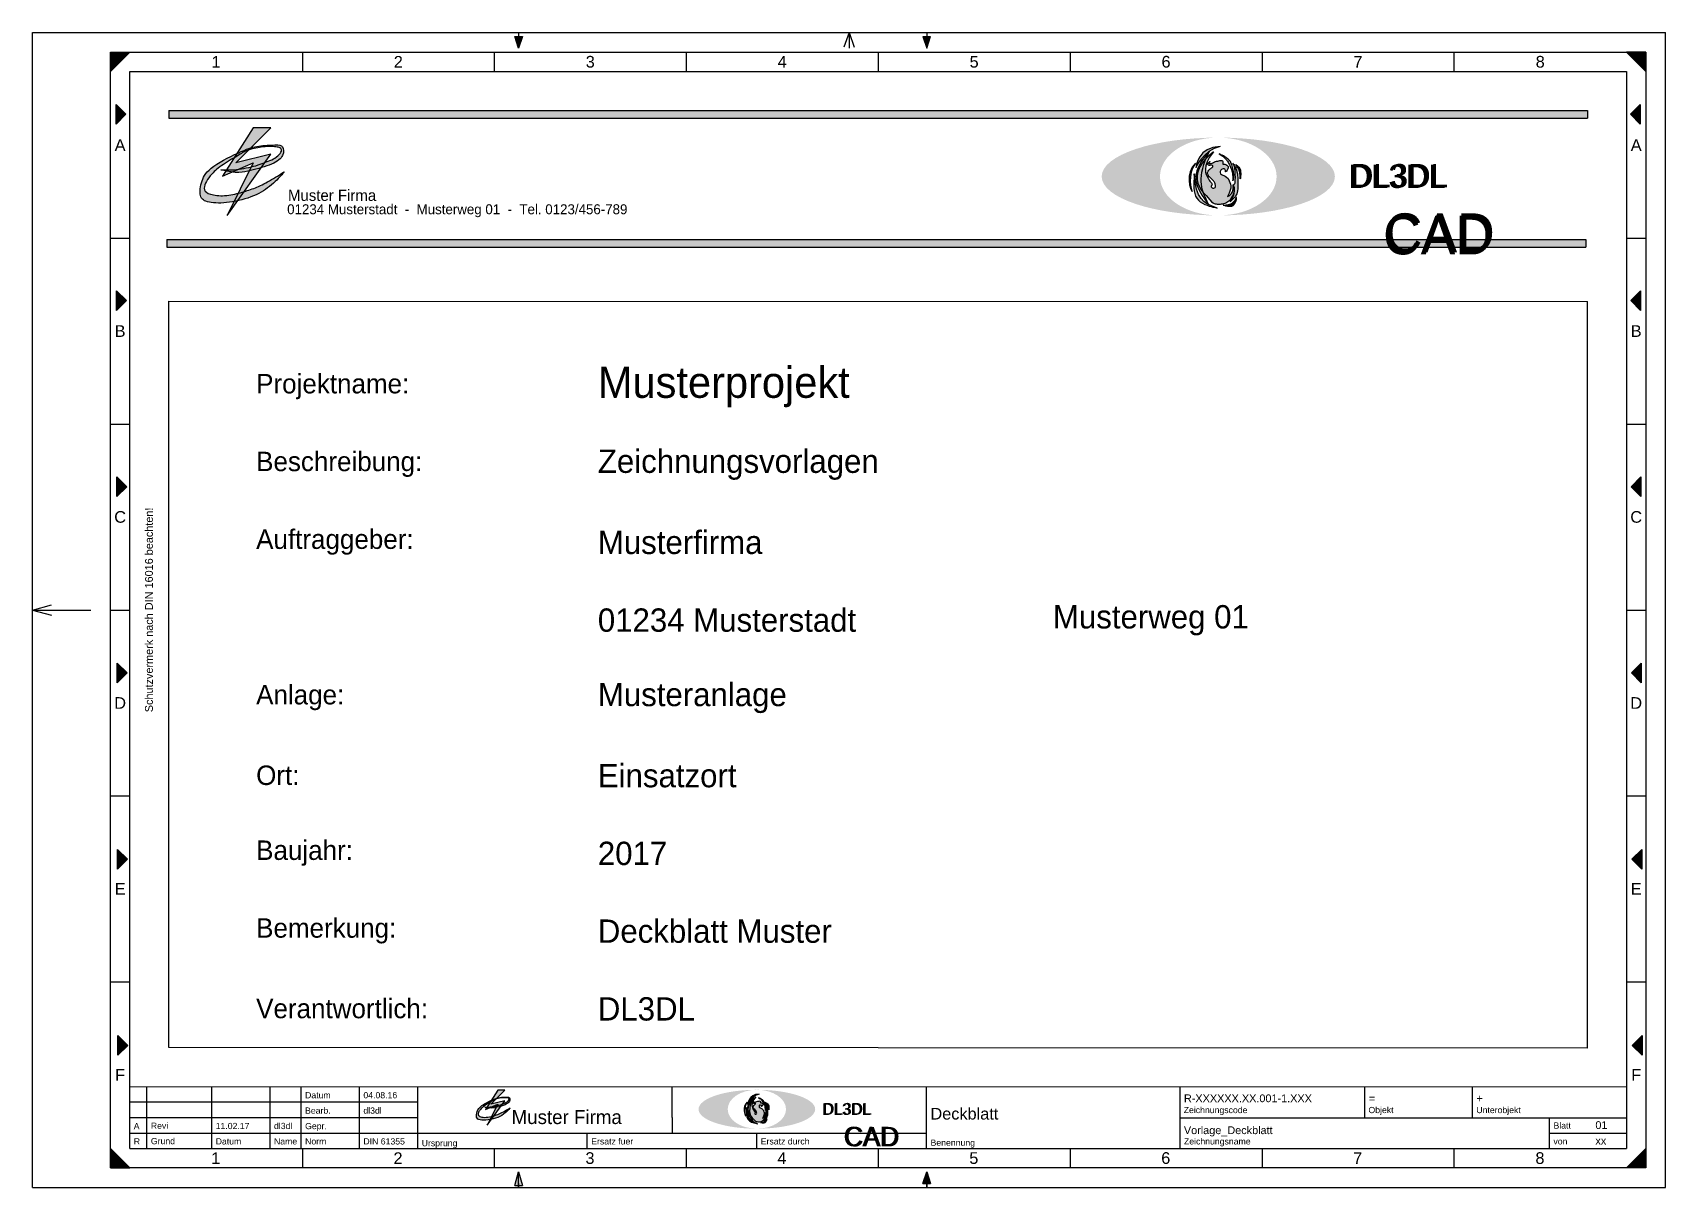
# Model space of a CAD drawing. Header units: millimetres. Extents: x 0 to 420, y 0 to 297.
import ezdxf

# ---------------------------------------------------------------- set-up
doc = ezdxf.new("R2010")
doc.units = ezdxf.units.MM
for name, color, linetype, true_color in [('Blatt beschnitten', 2, 'Continuous', 0xffff00), ('Deckblatt Text', 134, 'Continuous', 0x008080), ('Einpassen', 1, 'Continuous', 0xff0000), ('Faltung Lochung', 3, 'Continuous', 0x00ff00), ('Kopf', 30, 'Continuous', 0xff7f00), ('Logo', 5, 'Continuous', 0x0000ff), ('Logo Text', 1, 'Continuous', 0xff0000), ('Logo_a', 1, 'Continuous', 0xff0000), ('Logo_b', 30, 'Continuous', 0xff7f00), ('Logo_c', 14, 'Continuous', 0x800000), ('Musterlogo AG', 3, 'Continuous', 0x00ff00), ('Musterlogo AG 1', 1, 'Continuous', 0xff0000), ('Musterlogo AG Text', 5, 'Continuous', 0x0000ff), ('pfoenix', 94, 'Continuous', 0x008000), ('PK Text Vorgabe', 1, 'Continuous', 0xff0000), ('Plankopf_elt', 5, 'Continuous', 0x0000ff), ('Rahmen Doppelt', 3, 'Continuous', 0x00ff00), ('Rahmen Raster', 3, 'Continuous', 0x00ff00), ('Rahmen Raster Text', 3, 'Continuous', 0x00ff00), ('Schutzvermerk', 5, 'Continuous', 0x0000ff), ('Tabelle', 5, 'Continuous', 0x0000ff)]:
    doc.layers.add(name, color=color, linetype=linetype, true_color=true_color)
doc.layers.add('PK Text ausgefuellt', color=94, linetype='Continuous', lineweight=25, true_color=0x008000)
doc.styles.add('textstyle10', font='')
doc.styles.add('textstyle11', font='')
doc.styles.add('textstyle12', font='')
doc.styles.add('textstyle13', font='')
doc.styles.add('textstyle14', font='')
doc.styles.add('textstyle15', font='')
doc.styles.add('textstyle16', font='')
doc.styles.add('textstyle17', font='')
doc.styles.add('textstyle18', font='')
doc.styles.add('textstyle19', font='')
doc.styles.add('textstyle20', font='')
doc.styles.add('textstyle21', font='')
doc.styles.add('textstyle22', font='')
doc.styles.add('textstyle23', font='')
doc.styles.add('textstyle24', font='')
doc.styles.add('textstyle25', font='')
doc.styles.add('textstyle26', font='')
doc.styles.add('textstyle27', font='')
doc.styles.add('textstyle28', font='')
doc.styles.add('textstyle29', font='')
doc.styles.add('textstyle30', font='')
doc.styles.add('textstyle31', font='')
doc.styles.add('textstyle32', font='')
doc.styles.add('textstyle33', font='')
doc.styles.add('textstyle34', font='')
doc.styles.add('textstyle35', font='')
doc.styles.add('textstyle36', font='')
doc.styles.add('textstyle37', font='')
doc.styles.add('textstyle38', font='')
doc.styles.add('textstyle39', font='')
doc.styles.add('textstyle40', font='')
doc.styles.add('textstyle41', font='')
doc.styles.add('textstyle42', font='')
doc.styles.add('textstyle43', font='')
doc.styles.add('textstyle44', font='')
doc.styles.add('textstyle45', font='')
doc.styles.add('textstyle46', font='')
doc.styles.add('textstyle47', font='')
doc.styles.add('textstyle48', font='')
doc.styles.add('textstyle49', font='')
doc.styles.add('textstyle50', font='')
doc.styles.add('textstyle51', font='')
doc.styles.add('textstyle52', font='')
doc.styles.add('textstyle53', font='')
doc.styles.add('textstyle54', font='')
doc.styles.add('textstyle55', font='')
doc.styles.add('textstyle56', font='')
doc.styles.add('textstyle57', font='')
doc.styles.add('textstyle58', font='')
doc.styles.add('textstyle59', font='')
doc.styles.add('textstyle60', font='')
doc.styles.add('textstyle61', font='')
doc.styles.add('textstyle62', font='')
doc.styles.add('textstyle63', font='')
doc.styles.add('textstyle64', font='')
doc.styles.add('textstyle65', font='')
doc.styles.add('textstyle66', font='')
doc.styles.add('textstyle67', font='')
doc.styles.add('textstyle68', font='')
doc.styles.add('textstyle69', font='')
doc.styles.add('textstyle7', font='')
doc.styles.add('textstyle70', font='')
doc.styles.add('textstyle71', font='')
doc.styles.add('textstyle72', font='')
doc.styles.add('textstyle73', font='')
doc.styles.add('textstyle74', font='')
doc.styles.add('textstyle75', font='')
doc.styles.add('textstyle76', font='')
doc.styles.add('textstyle77', font='')
doc.styles.add('textstyle78', font='')
doc.styles.add('textstyle79', font='')
doc.styles.add('textstyle8', font='')
doc.styles.add('textstyle80', font='')
doc.styles.add('textstyle81', font='')
doc.styles.add('textstyle82', font='')
doc.styles.add('textstyle83', font='')
doc.styles.add('textstyle84', font='')
doc.styles.add('textstyle85', font='')
doc.styles.add('textstyle86', font='')
doc.styles.add('textstyle87', font='')
doc.styles.add('textstyle88', font='')
doc.styles.add('textstyle89', font='')
doc.styles.add('textstyle9', font='')
doc.styles.add('textstyle90', font='')
doc.styles.add('textstyle91', font='')
doc.styles.add('textstyle92', font='')
doc.styles.add('textstyle93', font='')
doc.styles.add('textstyle94', font='')
doc.styles.add('textstyle95', font='')
doc.styles.add('textstyle96', font='')
doc.styles.get('textstyle10').set_extended_font_data('Liberation Sans')
doc.styles.get('textstyle11').set_extended_font_data('Liberation Sans')
doc.styles.get('textstyle12').set_extended_font_data('LiberationSans-Regular.ttf')
doc.styles.get('textstyle13').set_extended_font_data('Liberation Sans')
doc.styles.get('textstyle14').set_extended_font_data('Liberation Sans')
doc.styles.get('textstyle15').set_extended_font_data('Liberation Sans')
doc.styles.get('textstyle16').set_extended_font_data('Liberation Sans')
doc.styles.get('textstyle17').set_extended_font_data('Liberation Sans')
doc.styles.get('textstyle18').set_extended_font_data('Liberation Sans')
doc.styles.get('textstyle19').set_extended_font_data('Liberation Sans')
doc.styles.get('textstyle20').set_extended_font_data('Liberation Sans')
doc.styles.get('textstyle21').set_extended_font_data('Liberation Sans')
doc.styles.get('textstyle22').set_extended_font_data('Liberation Sans')
doc.styles.get('textstyle23').set_extended_font_data('Liberation Sans')
doc.styles.get('textstyle24').set_extended_font_data('Liberation Sans')
doc.styles.get('textstyle25').set_extended_font_data('Liberation Sans')
doc.styles.get('textstyle26').set_extended_font_data('Liberation Sans')
doc.styles.get('textstyle27').set_extended_font_data('Liberation Sans')
doc.styles.get('textstyle28').set_extended_font_data('Liberation Sans')
doc.styles.get('textstyle29').set_extended_font_data('Liberation Sans')
doc.styles.get('textstyle30').set_extended_font_data('Liberation Sans')
doc.styles.get('textstyle31').set_extended_font_data('Liberation Sans')
doc.styles.get('textstyle32').set_extended_font_data('Liberation Sans')
doc.styles.get('textstyle33').set_extended_font_data('Liberation Sans')
doc.styles.get('textstyle34').set_extended_font_data('Liberation Sans')
doc.styles.get('textstyle35').set_extended_font_data('Liberation Sans')
doc.styles.get('textstyle36').set_extended_font_data('Liberation Sans')
doc.styles.get('textstyle37').set_extended_font_data('Liberation Sans')
doc.styles.get('textstyle38').set_extended_font_data('Liberation Sans')
doc.styles.get('textstyle39').set_extended_font_data('Liberation Sans')
doc.styles.get('textstyle40').set_extended_font_data('Liberation Sans')
doc.styles.get('textstyle41').set_extended_font_data('Liberation Sans')
doc.styles.get('textstyle42').set_extended_font_data('Liberation Sans')
doc.styles.get('textstyle43').set_extended_font_data('Liberation Sans')
doc.styles.get('textstyle44').set_extended_font_data('Liberation Sans')
doc.styles.get('textstyle45').set_extended_font_data('Liberation Sans')
doc.styles.get('textstyle46').set_extended_font_data('Liberation Sans')
doc.styles.get('textstyle47').set_extended_font_data('Liberation Sans')
doc.styles.get('textstyle48').set_extended_font_data('Liberation Sans')
doc.styles.get('textstyle49').set_extended_font_data('Liberation Sans')
doc.styles.get('textstyle50').set_extended_font_data('Liberation Sans')
doc.styles.get('textstyle51').set_extended_font_data('Liberation Sans')
doc.styles.get('textstyle52').set_extended_font_data('Liberation Sans')
doc.styles.get('textstyle53').set_extended_font_data('Liberation Sans')
doc.styles.get('textstyle54').set_extended_font_data('Liberation Sans')
doc.styles.get('textstyle55').set_extended_font_data('Liberation Sans')
doc.styles.get('textstyle56').set_extended_font_data('Liberation Sans')
doc.styles.get('textstyle57').set_extended_font_data('Liberation Sans')
doc.styles.get('textstyle58').set_extended_font_data('Liberation Sans')
doc.styles.get('textstyle59').set_extended_font_data('Liberation Sans')
doc.styles.get('textstyle60').set_extended_font_data('Liberation Sans')
doc.styles.get('textstyle61').set_extended_font_data('Liberation Sans')
doc.styles.get('textstyle62').set_extended_font_data('Liberation Sans')
doc.styles.get('textstyle63').set_extended_font_data('Liberation Sans')
doc.styles.get('textstyle64').set_extended_font_data('Liberation Sans')
doc.styles.get('textstyle65').set_extended_font_data('Liberation Sans')
doc.styles.get('textstyle66').set_extended_font_data('Liberation Sans')
doc.styles.get('textstyle67').set_extended_font_data('Liberation Sans')
doc.styles.get('textstyle68').set_extended_font_data('URW Chancery L')
doc.styles.get('textstyle69').set_extended_font_data('URW Chancery L')
doc.styles.get('textstyle7').set_extended_font_data('Liberation Sans')
doc.styles.get('textstyle70').set_extended_font_data('URW Chancery L')
doc.styles.get('textstyle71').set_extended_font_data('URW Chancery L')
doc.styles.get('textstyle72').set_extended_font_data('URW Chancery L')
doc.styles.get('textstyle73').set_extended_font_data('URW Chancery L')
doc.styles.get('textstyle74').set_extended_font_data('URW Chancery L')
doc.styles.get('textstyle75').set_extended_font_data('URW Chancery L')
doc.styles.get('textstyle76').set_extended_font_data('FreeMono')
doc.styles.get('textstyle77').set_extended_font_data('FreeMono')
doc.styles.get('textstyle78').set_extended_font_data('FreeMono')
doc.styles.get('textstyle79').set_extended_font_data('FreeMono')
doc.styles.get('textstyle8').set_extended_font_data('Liberation Sans')
doc.styles.get('textstyle80').set_extended_font_data('FreeMono')
doc.styles.get('textstyle81').set_extended_font_data('FreeMono')
doc.styles.get('textstyle82').set_extended_font_data('FreeMono')
doc.styles.get('textstyle83').set_extended_font_data('FreeMono')
doc.styles.get('textstyle84').set_extended_font_data('FreeMono')
doc.styles.get('textstyle85').set_extended_font_data('FreeMono')
doc.styles.get('textstyle86').set_extended_font_data('FreeMono')
doc.styles.get('textstyle87').set_extended_font_data('FreeMono')
doc.styles.get('textstyle88').set_extended_font_data('FreeMono')
doc.styles.get('textstyle89').set_extended_font_data('FreeMono')
doc.styles.get('textstyle9').set_extended_font_data('Liberation Sans')
doc.styles.get('textstyle90').set_extended_font_data('FreeMono')
doc.styles.get('textstyle91').set_extended_font_data('FreeMono')
doc.styles.get('textstyle92').set_extended_font_data('FreeMono')
doc.styles.get('textstyle93').set_extended_font_data('FreeMono')
doc.styles.get('textstyle94').set_extended_font_data('URW Chancery L')
doc.styles.get('textstyle95').set_extended_font_data('URW Chancery L')
doc.styles.get('textstyle96').set_extended_font_data('URW Chancery L')

msp = doc.modelspace()

# ---------------------------------------------------------------- texts
at = {"layer": 'Deckblatt Text', "attachment_point": 4}
for s, insert, char_height, style in [('Musterprojekt', (145.39, 205.86), 8, 'textstyle80'), ('Projektname:', (57.49, 205.96), 5, 'textstyle91'), ('Beschreibung:', (57.49, 185.96), 5, 'textstyle90'), ('Zeichnungsvorlagen', (145.39, 185.86), 6, 'textstyle82'), ('Auftraggeber:', (57.49, 165.96), 5, 'textstyle93'), ('Musterfirma', (145.39, 165.86), 6, 'textstyle85'), ('01234 Musterstadt', (145.39, 145.86), 6, 'textstyle84'), ('Musterweg 01', (262.46, 145.85), 6, 'textstyle81'), ('Anlage:', (57.49, 125.96), 5, 'textstyle92'), ('Musteranlage', (145.39, 125.86), 6, 'textstyle77'), ('Einsatzort', (145.39, 105.86), 6, 'textstyle79'), ('Ort:', (57.49, 105.96), 5, 'textstyle87'), ('Baujahr:', (57.49, 85.96), 5, 'textstyle86'), ('2017', (145.39, 85.86), 6, 'textstyle78'), ('Bemerkung:', (57.49, 65.96), 5, 'textstyle88'), ('Deckblatt Muster', (145.39, 65.86), 6, 'textstyle76'), ('Verantwortlich:', (57.49, 45.96), 5, 'textstyle89'), ('DL3DL', (145.39, 45.86), 6, 'textstyle83')]:
    msp.add_mtext(s, dxfattribs=dict(at, insert=insert, char_height=char_height, style=style))
at = {"layer": 'Logo', "attachment_point": 5}
for s, insert, char_height, style in [('DL3DL\\P', (351, 260), 6, 'textstyle70'), ('CAD\\P', (361.51, 244.89), 10, 'textstyle72'), ('DL3DL\\P', (209.3, 20.09), 3, 'textstyle71'), ('CAD\\P', (215.63, 13.04), 5, 'textstyle73')]:
    msp.add_mtext(s, dxfattribs=dict(at, insert=insert, char_height=char_height, style=style))
at = {"layer": 'Logo Text', "attachment_point": 5}
for s, insert, char_height, style in [('DL3DL\\P', (351.6, 260.18), 6, 'textstyle74'), ('CAD\\P', (361.98, 245.44), 10, 'textstyle68'), ('DL3DL\\P', (209.6, 20.18), 3, 'textstyle75'), ('CAD\\P', (216, 13), 5, 'textstyle69')]:
    msp.add_mtext(s, dxfattribs=dict(at, insert=insert, char_height=char_height, style=style))
at = {"layer": 'Musterlogo AG Text', "attachment_point": 4}
for s, insert, char_height, style in [('Muster Firma', (65.69, 255.14), 2.88, 'textstyle95'), ('01234 Musterstadt  -  Musterweg 01  -  Tel. 0123/456-789', (65.47, 251.19), 2.56, 'textstyle94'), ('Muster Firma', (123.21, 18.05), 3.6, 'textstyle96')]:
    msp.add_mtext(s, dxfattribs=dict(at, insert=insert, char_height=char_height, style=style))
at = {"layer": 'PK Text ausgefuellt'}
for s, insert, char_height, attachment_point, style in [('04.08.16', (85.08, 22.88), 1.6, 7, 'textstyle50'), ('R-XXXXXX.XX.001-1.XXX', (296.16, 22.88), 2, 4, 'textstyle62'), ('=', (343.69, 22.88), 2, 4, 'textstyle56'), ('+', (371.44, 22.88), 2, 4, 'textstyle55'), ('dl3dl', (85.08, 18.92), 1.6, 7, 'textstyle49'), ('Deckblatt', (230.95, 18.92), 3, 4, 'textstyle59'), ('01', (402, 16), 2, 4, 'textstyle57'), ('A', (26, 14.96), 1.6, 7, 'textstyle38'), ('Revi', (30.4, 15.03), 1.6, 7, 'textstyle37'), ('11.02.17', (47.08, 14.96), 1.6, 7, 'textstyle51'), ('dl3dl', (62.08, 14.96), 1.6, 7, 'textstyle53'), ('DIN 61355', (85.08, 11), 1.6, 7, 'textstyle52'), ('Vorlage_Deckblatt', (296.15, 14.39), 2, 4, 'textstyle61'), ('xx', (402, 12), 2, 4, 'textstyle58')]:
    msp.add_mtext(s, dxfattribs=dict(at, insert=insert, char_height=char_height, attachment_point=attachment_point, style=style))
at = {"layer": 'PK Text Vorgabe', "char_height": 1.6}
for s, insert, attachment_point, style in [('Datum', (70.08, 22.88), 7, 'textstyle39'), ('Bearb.', (70.08, 18.92), 7, 'textstyle40'), ('Zeichnungscode', (296.1, 20.69), 1, 'textstyle64'), ('Objekt', (343.63, 20.69), 1, 'textstyle63'), ('Unterobjekt', (371.38, 20.69), 1, 'textstyle66'), ('R', (26.01, 12.63), 1, 'textstyle47'), ('Grund', (30.41, 12.7), 1, 'textstyle48'), ('Datum', (47.09, 12.63), 1, 'textstyle44'), ('Name', (62.09, 12.63), 1, 'textstyle43'), ('Gepr.', (70.09, 14.48), 7, 'textstyle45'), ('Norm', (70.09, 12.63), 1, 'textstyle46'), ('Ersatz fuer', (143.69, 12.63), 1, 'textstyle36'), ('Ersatz durch', (187.3, 12.63), 1, 'textstyle41'), ('Zeichnungsname', (296.17, 12.63), 1, 'textstyle67'), ('Blatt', (391.23, 16.7), 1, 'textstyle65'), ('Ursprung', (100.08, 12.17), 1, 'textstyle35'), ('Benennung', (230.98, 12.29), 1, 'textstyle42'), ('von', (391.21, 12.63), 1, 'textstyle60')]:
    msp.add_mtext(s, dxfattribs=dict(at, insert=insert, attachment_point=attachment_point, style=style))
at = {"layer": 'Rahmen Raster Text', "char_height": 3, "attachment_point": 5}
for s, insert, style in [('1', (47.19, 289.5), 'textstyle11'), ('2', (94.06, 289.5), 'textstyle13'), ('3', (143.44, 289.5), 'textstyle7'), ('4', (192.81, 289.5), 'textstyle9'), ('5', (242.19, 289.5), 'textstyle27'), ('6', (291.56, 289.5), 'textstyle29'), ('7', (340.94, 289.5), 'textstyle23'), ('8', (387.81, 289.5), 'textstyle26'), ('A', (22.5, 268.08), 'textstyle19'), ('A', (412.5, 268.08), 'textstyle20'), ('B', (22.5, 220.25), 'textstyle21'), ('B', (412.5, 220.25), 'textstyle22'), ('C', (22.5, 172.42), 'textstyle15'), ('C', (412.5, 172.42), 'textstyle16'), ('D', (22.5, 124.58), 'textstyle17'), ('D', (412.5, 124.58), 'textstyle18'), ('E', (22.5, 76.75), 'textstyle31'), ('E', (412.5, 76.75), 'textstyle32'), ('F', (22.5, 28.92), 'textstyle33'), ('F', (412.5, 28.92), 'textstyle34'), ('1', (47.11, 7.51), 'textstyle12'), ('2', (93.99, 7.51), 'textstyle14'), ('3', (143.36, 7.51), 'textstyle8'), ('4', (192.74, 7.51), 'textstyle10'), ('5', (242.11, 7.51), 'textstyle28'), ('6', (291.49, 7.51), 'textstyle30'), ('7', (340.86, 7.51), 'textstyle24'), ('8', (387.74, 7.51), 'textstyle25')]:
    msp.add_mtext(s, dxfattribs=dict(at, insert=insert, style=style))
at = {"layer": 'Schutzvermerk', "insert": (28.92, 148.53), "char_height": 2, "attachment_point": 2, "rotation": 90, "style": 'textstyle54'}
msp.add_mtext('Schutzvermerk nach DIN 16016 beachten!', dxfattribs=at)

# ---------------------------------------------------------------- hatches: boundary and pattern name
at = {"layer": 'Einpassen'}
for points in [[(21.47, 273.47), (24, 276), (21.47, 278.53)], [(413.53, 278.53), (411, 276), (413.53, 273.47)], [(21.56, 225.56), (24.1, 228.1), (21.56, 230.63)], [(413.63, 230.63), (411.1, 228.1), (413.63, 225.56)], [(21.66, 177.66), (24.19, 180.2), (21.66, 182.73)], [(413.73, 182.73), (411.19, 180.2), (413.73, 177.66)], [(21.76, 129.76), (24.29, 132.3), (21.76, 134.83)], [(413.82, 134.83), (411.29, 132.3), (413.82, 129.76)], [(21.85, 81.86), (24.39, 84.39), (21.85, 86.93)], [(413.92, 86.93), (411.39, 84.39), (413.92, 81.86)], [(21.95, 33.96), (24.48, 36.49), (21.95, 39.03)], [(414.02, 39.03), (411.48, 36.49), (414.02, 33.96)]]:
    msp.add_hatch(color=256, dxfattribs=at).paths.add_polyline_path(points)
at = {"layer": 'Faltung Lochung'}
for points in [[(126, 296), (125, 293), (124, 296)], [(229, 296), (230, 293), (231, 296)], [(229, 1), (230, 4), (231, 1)]]:
    msp.add_hatch(color=256, dxfattribs=at).paths.add_polyline_path(points)
h = msp.add_hatch(color=256, dxfattribs=at)
h.paths.add_polyline_path([(124, 0.5), (125, 4), (126, 0.5)])
h.paths.add_polyline_path([(229, 1), (230, 4), (231, 1)])
at = {"layer": 'Kopf'}
for points in [[(400, 277), (400, 275), (35, 275), (35, 277)], [(399.53, 243.82), (399.53, 241.82), (34.53, 241.82), (34.53, 243.82)]]:
    msp.add_hatch(color=256, dxfattribs=at).paths.add_polyline_path(points)
at = {"layer": 'Logo_a'}
h = msp.add_hatch(color=256, dxfattribs=at)
edge = h.paths.add_edge_path()
edge.add_ellipse((305, 260), major_axis=(25, 0), ratio=0.4, start_angle=0, end_angle=360)
edge = h.paths.add_edge_path()
edge.add_ellipse((305, 260), major_axis=(20, 0), ratio=0.5, start_angle=0, end_angle=360)
h = msp.add_hatch(color=256, dxfattribs=at)
edge = h.paths.add_edge_path()
edge.add_ellipse((186.3, 20.09), major_axis=(12.5, 0), ratio=0.4, start_angle=0, end_angle=360)
edge = h.paths.add_edge_path()
edge.add_ellipse((186.3, 20.09), major_axis=(10, 0), ratio=0.5, start_angle=0, end_angle=360)
at = {"layer": 'Logo_b'}
h = msp.add_hatch(color=256, dxfattribs=at)
edge = h.paths.add_edge_path()
edge.add_ellipse((305, 260), major_axis=(20, 0), ratio=0.5, start_angle=0, end_angle=360)
edge = h.paths.add_edge_path()
edge.add_ellipse((305, 260), major_axis=(15, 0), ratio=0.666667, start_angle=0, end_angle=360)
h = msp.add_hatch(color=256, dxfattribs=at)
edge = h.paths.add_edge_path()
edge.add_ellipse((186.3, 20.09), major_axis=(10, 0), ratio=0.5, start_angle=0, end_angle=360)
edge = h.paths.add_edge_path()
edge.add_ellipse((186.3, 20.09), major_axis=(7.5, 0), ratio=0.666667, start_angle=0, end_angle=360)
at = {"layer": 'Logo_c'}
h = msp.add_hatch(color=256, dxfattribs=at)
edge = h.paths.add_edge_path()
edge.add_ellipse((305, 260), major_axis=(25, 0), ratio=0.4, start_angle=0, end_angle=360)
edge = h.paths.add_edge_path()
edge.add_ellipse((305, 260), major_axis=(30, 0), ratio=0.333333, start_angle=0, end_angle=360)
h = msp.add_hatch(color=256, dxfattribs=at)
edge = h.paths.add_edge_path()
edge.add_ellipse((186.3, 20.09), major_axis=(12.5, 0), ratio=0.4, start_angle=0, end_angle=360)
edge = h.paths.add_edge_path()
edge.add_ellipse((186.3, 20.09), major_axis=(15, 0), ratio=0.333333, start_angle=0, end_angle=360)
at = {"layer": 'Musterlogo AG'}
h = msp.add_hatch(color=256, dxfattribs=at)
edge = h.paths.add_edge_path()
edge.add_spline(control_points=[(48.4, 261.69), (52.5, 260.67), (55.81, 261.44), (62.04, 263.09), (64.84, 265.38), (64.46, 268.05), (62.93, 268.18), (57.84, 267.92), (54.67, 267.03), (45.38, 262.45), (43.35, 259.02), (42.71, 254.57), (44.88, 253.17), (50.47, 253.05), (57.21, 254.83), (61.66, 257.75), (64.84, 261.31), (64.84, 261.31), (60.26, 258.39), (56.83, 256.86), (53.65, 255.84), (49.33, 254.83), (45.38, 255.33), (43.86, 256.48), (44.37, 258.26), (45.5, 260.12), (47.75, 262.37), (52.53, 265.23), (54.96, 266.76), (57.05, 267.27), (58.75, 267.57), (60.8, 267.74), (62.75, 267.65), (63.65, 267.44), (64.16, 266.97), (63.9, 266.03), (62.37, 264.62), (60.63, 263.95), (58.58, 263.14), (56.28, 262.42), (53.64, 261.95), (51.38, 261.65), (48.4, 261.69), (48.4, 261.69)], knot_values=[0, 0, 0, 0, 1, 2, 3, 4, 5, 6, 7, 8, 9, 10, 11, 12, 13, 14, 15, 16, 17, 18, 19, 20, 21, 22, 23, 24, 25, 26, 27, 28, 29, 30, 31, 32, 33, 34, 35, 36, 37, 38, 39, 40, 41, 41, 41, 41], degree=3, periodic=0)
h = msp.add_hatch(color=256, dxfattribs=at)
edge = h.paths.add_edge_path()
edge.add_spline(control_points=[(48.4, 261.69), (52.5, 260.67), (55.81, 261.44), (62.04, 263.09), (64.84, 265.38), (64.46, 268.05), (62.93, 268.18), (57.84, 267.92), (54.67, 267.03), (45.38, 262.45), (43.35, 259.02), (42.71, 254.57), (44.88, 253.17), (50.47, 253.05), (57.21, 254.83), (61.66, 257.75), (64.84, 261.31), (64.84, 261.31), (60.26, 258.39), (56.83, 256.86), (53.65, 255.84), (49.33, 254.83), (45.38, 255.33), (43.86, 256.48), (44.37, 258.26), (45.5, 260.12), (47.75, 262.37), (52.53, 265.23), (54.96, 266.76), (57.05, 267.27), (58.75, 267.57), (60.8, 267.74), (62.75, 267.65), (63.65, 267.44), (64.16, 266.97), (63.9, 266.03), (62.37, 264.62), (60.63, 263.95), (58.58, 263.14), (56.28, 262.42), (53.64, 261.95), (51.38, 261.65), (48.4, 261.69), (48.4, 261.69)], knot_values=[0, 0, 0, 0, 1, 2, 3, 4, 5, 6, 7, 8, 9, 10, 11, 12, 13, 14, 15, 16, 17, 18, 19, 20, 21, 22, 23, 24, 25, 26, 27, 28, 29, 30, 31, 32, 33, 34, 35, 36, 37, 38, 39, 40, 41, 41, 41, 41], degree=3, periodic=0)
h = msp.add_hatch(color=256, dxfattribs=at)
edge = h.paths.add_edge_path()
edge.add_spline(control_points=[(116.3, 20.66), (117.94, 20.25), (119.26, 20.56), (121.75, 21.22), (122.87, 22.13), (122.72, 23.2), (122.11, 23.25), (120.07, 23.15), (118.8, 22.8), (115.09, 20.97), (114.27, 19.59), (114.02, 17.81), (114.89, 17.25), (117.12, 17.2), (119.82, 17.91), (121.6, 19.08), (122.87, 20.51), (122.87, 20.51), (121.04, 19.34), (119.67, 18.73), (118.39, 18.32), (116.67, 17.91), (115.09, 18.12), (114.48, 18.57), (114.68, 19.29), (115.14, 20.03), (116.04, 20.93), (117.95, 22.07), (118.92, 22.69), (119.75, 22.89), (120.44, 23.01), (121.25, 23.08), (122.04, 23.04), (122.39, 22.96), (122.6, 22.77), (122.5, 22.4), (121.89, 21.83), (121.19, 21.56), (120.37, 21.24), (119.45, 20.95), (118.39, 20.76), (117.49, 20.64), (116.3, 20.66), (116.3, 20.66)], knot_values=[0, 0, 0, 0, 1, 2, 3, 4, 5, 6, 7, 8, 9, 10, 11, 12, 13, 14, 15, 16, 17, 18, 19, 20, 21, 22, 23, 24, 25, 26, 27, 28, 29, 30, 31, 32, 33, 34, 35, 36, 37, 38, 39, 40, 41, 41, 41, 41], degree=3, periodic=0)
h = msp.add_hatch(color=256, dxfattribs=at)
edge = h.paths.add_edge_path()
edge.add_spline(control_points=[(116.3, 20.66), (117.94, 20.25), (119.26, 20.56), (121.75, 21.22), (122.87, 22.13), (122.72, 23.2), (122.11, 23.25), (120.07, 23.15), (118.8, 22.8), (115.09, 20.97), (114.27, 19.59), (114.02, 17.81), (114.89, 17.25), (117.12, 17.2), (119.82, 17.91), (121.6, 19.08), (122.87, 20.51), (122.87, 20.51), (121.04, 19.34), (119.67, 18.73), (118.39, 18.32), (116.67, 17.91), (115.09, 18.12), (114.48, 18.57), (114.68, 19.29), (115.14, 20.03), (116.04, 20.93), (117.95, 22.07), (118.92, 22.69), (119.75, 22.89), (120.44, 23.01), (121.25, 23.08), (122.04, 23.04), (122.39, 22.96), (122.6, 22.77), (122.5, 22.4), (121.89, 21.83), (121.19, 21.56), (120.37, 21.24), (119.45, 20.95), (118.39, 20.76), (117.49, 20.64), (116.3, 20.66), (116.3, 20.66)], knot_values=[0, 0, 0, 0, 1, 2, 3, 4, 5, 6, 7, 8, 9, 10, 11, 12, 13, 14, 15, 16, 17, 18, 19, 20, 21, 22, 23, 24, 25, 26, 27, 28, 29, 30, 31, 32, 33, 34, 35, 36, 37, 38, 39, 40, 41, 41, 41, 41], degree=3, periodic=0)
at = {"layer": 'Musterlogo AG 1'}
for points in [[(56.75, 272.5), (48.87, 260.12), (56.75, 263.5), (50, 250), (61.25, 265.75), (52.25, 263.5), (61.25, 272.5)], [(119.64, 24.98), (116.49, 20.03), (119.64, 21.38), (116.94, 15.98), (121.44, 22.28), (117.84, 21.38), (121.44, 24.98)]]:
    msp.add_hatch(color=256, dxfattribs=at).paths.add_polyline_path(points)
at = {"layer": 'pfoenix'}
h = msp.add_hatch(color=256, dxfattribs=at)
edge = h.paths.add_edge_path()
edge.add_spline(control_points=[(302.91, 258.68), (303.61, 258.24), (303.12, 257.43), (303.12, 257.43), (303.12, 257.43), (303.29, 257.01), (304.38, 257), (304.21, 258.01), (304, 258.68), (303.11, 259.58), (302.39, 260.18), (302.13, 260.99), (302.66, 261.83), (303.53, 262.39), (303.68, 262.62), (303.55, 262.91), (303.06, 262.9), (302.62, 262.78), (302.25, 262.98), (302.34, 263.59), (302.91, 263.88), (302.92, 263.9), (302.92, 263.88), (302.77, 263.62), (302.52, 263.43), (302.73, 263.25), (303.39, 263.43), (304.17, 263.85), (305.57, 264.14), (306.08, 264.09), (306.15, 263.95), (306.22, 263.5), (306.05, 263.13), (306.73, 263.2), (307.21, 262.99), (307.6, 262.59), (307.52, 261.93), (307.06, 261.34), (306.87, 261.2), (306.87, 261.2), (306.82, 261.54), (306.71, 261.9), (306.3, 261.99), (305.73, 261.89), (305.47, 261.34), (305.5, 260.65), (306.01, 260.44), (307.03, 260.09), (307.52, 259.46)], knot_values=[0, 0, 0, 0, 1, 2, 3, 4, 5, 6, 7, 8, 9, 10, 11, 12, 13, 14, 15, 16, 17, 18, 19, 20, 21, 22, 23, 24, 25, 26, 27, 28, 29, 30, 31, 32, 33, 34, 35, 36, 37, 38, 39, 40, 41, 42, 43, 44, 45, 46, 46, 46, 46], degree=3, periodic=0)
edge.add_spline(control_points=[(307.52, 259.46), (307.98, 258.67), (308.3, 257.53), (308.12, 256.44), (307.73, 255.44), (307.36, 254.84), (307.36, 254.84), (308.55, 255.56), (308.88, 256.77), (308.86, 257.71), (308.75, 257.96), (309.1, 257.35), (309.14, 256.24), (308.92, 255.54), (307.95, 253.76), (306.94, 253.1), (305.81, 252.8), (304.45, 252.78), (303.59, 253.2), (303.59, 253.2), (303.59, 253.2)], knot_values=[0, 0, 0, 0, 1, 2, 3, 4, 5, 6, 7, 8, 9, 10, 11, 12, 13, 14, 15, 16, 17, 18, 18, 18, 18], degree=3, periodic=0)
edge.add_spline(control_points=[(303.59, 253.2), (303.59, 253.2), (303.48, 253.14), (296.8, 260.82), (303.73, 266.36)], knot_values=[0, 0, 0, 0, 1, 2, 2, 2, 2], degree=3, periodic=0)
edge.add_spline(control_points=[(303.73, 266.36), (300.68, 262.41), (302.91, 258.68), (302.91, 258.68), (302.91, 258.68), (302.91, 258.68), (302.91, 258.68)], knot_values=[0, 0, 0, 0, 1, 2, 3, 4, 4, 4, 4], degree=3, periodic=0)
h = msp.add_hatch(color=256, dxfattribs=at)
edge = h.paths.add_edge_path()
edge.add_spline(control_points=[(302.7, 266.48), (299.27, 259.8), (302.47, 252.84), (302.45, 252.81), (302.45, 252.81), (297.49, 259.89), (302.7, 266.48), (302.7, 266.48), (302.7, 266.48)], knot_values=[0, 0, 0, 0, 1, 2, 3, 4, 5, 6, 6, 6, 6], degree=3, periodic=0)
h = msp.add_hatch(color=256, dxfattribs=at)
edge = h.paths.add_edge_path()
edge.add_spline(control_points=[(305.51, 267.72), (300.91, 266.61), (299.22, 262.21), (299.22, 262.21)], knot_values=[0, 0, 0, 0, 1, 1, 1, 1], degree=3, periodic=0)
edge.add_spline(control_points=[(299.22, 262.21), (299.27, 262.53), (299.89, 267.7), (305.51, 267.72)], knot_values=[0, 0, 0, 0, 1, 1, 1, 1], degree=3, periodic=0)
h = msp.add_hatch(color=256, dxfattribs=at)
edge = h.paths.add_edge_path()
edge.add_spline(control_points=[(308.55, 261.16), (308.65, 260.6), (308.71, 260.16), (308.76, 259.46), (308.78, 258.93), (308.77, 258.93), (308.77, 258.93), (309.01, 259.66), (309.01, 260.53), (308.83, 262.07), (308.34, 263.48), (307.92, 264.18), (306.75, 265.14), (305.19, 265.84), (305.19, 265.84), (305.19, 265.84)], knot_values=[0, 0, 0, 0, 1, 2, 3, 4, 5, 6, 7, 8, 9, 10, 11, 12, 13, 13, 13, 13], degree=3, periodic=0)
edge.add_spline(control_points=[(305.19, 265.84), (306.13, 265.35), (306.66, 264.81), (307.22, 264.1), (307.78, 263.36), (308.31, 262.17), (308.55, 261.16)], knot_values=[0, 0, 0, 0, 1, 2, 3, 4, 4, 4, 4], degree=3, periodic=0)
h = msp.add_hatch(color=256, dxfattribs=at)
edge = h.paths.add_edge_path()
edge.add_spline(control_points=[(299.15, 263.45), (296.38, 260.82), (297.72, 256.4), (298.32, 256.11)], knot_values=[0, 0, 0, 0, 1, 1, 1, 1], degree=3, periodic=0)
edge.add_spline(control_points=[(298.32, 256.11), (298.14, 256.26), (296.8, 260.68), (299.15, 263.45)], knot_values=[0, 0, 0, 0, 1, 1, 1, 1], degree=3, periodic=0)
h = msp.add_hatch(color=256, dxfattribs=at)
edge = h.paths.add_edge_path()
edge.add_spline(control_points=[(298.83, 260.68), (299, 254.14), (304.69, 251.89), (304.69, 251.89), (304.69, 251.89), (298.3, 253.47), (298.88, 260.61), (298.88, 260.61), (298.83, 260.68)], knot_values=[0, 0, 0, 0, 1, 2, 3, 4, 5, 6, 6, 6, 6], degree=3, periodic=0)
h = msp.add_hatch(color=256, dxfattribs=at)
edge = h.paths.add_edge_path()
edge.add_spline(control_points=[(310.05, 257.44), (310, 256.56), (309.73, 255.38), (309.36, 254.73), (308.54, 253.96), (308.06, 253.5), (308.06, 253.5), (308.4, 254.09), (308.85, 254.83), (309.12, 255.55), (309.14, 256.24), (308.83, 257.82)], knot_values=[0, 0, 0, 0, 1, 2, 3, 4, 5, 6, 7, 8, 9, 9, 9, 9], degree=3, periodic=0)
edge.add_spline(control_points=[(308.83, 257.82), (309.27, 258.05), (309.36, 258.53), (309.41, 259.99), (309.33, 261.3), (309.29, 262.01), (308.84, 263.42), (308.57, 263.6), (309.36, 262.6), (309.61, 261.91), (309.88, 260.93), (310.01, 259.97), (310.08, 258.66), (310.05, 257.44)], knot_values=[0, 0, 0, 0, 1, 2, 3, 4, 5, 6, 7, 8, 9, 10, 11, 11, 11, 11], degree=3, periodic=0)
h = msp.add_hatch(color=256, dxfattribs=at)
edge = h.paths.add_edge_path()
edge.add_spline(control_points=[(310.66, 259.43), (310.64, 260.35), (310.52, 260.96), (310.38, 261.65), (310.1, 262.2), (309.49, 263.08), (309.49, 263.08), (309.49, 263.08)], knot_values=[0, 0, 0, 0, 1, 2, 3, 4, 5, 5, 5, 5], degree=3, periodic=0)
edge.add_spline(control_points=[(309.49, 263.08), (310.94, 262.36), (310.66, 259.43), (310.66, 259.43), (310.66, 259.43)], knot_values=[0, 0, 0, 0, 1, 2, 2, 2, 2], degree=3, periodic=0)
h = msp.add_hatch(color=256, dxfattribs=at)
edge = h.paths.add_edge_path()
edge.add_spline(control_points=[(306.5, 252.5), (307.12, 252.25), (308.15, 252.23), (308.72, 252.39), (309.22, 252.95), (309.54, 253.74), (309.58, 254.32), (309.64, 254.59), (309.64, 254.59), (309.64, 254.59), (309.44, 254.06), (309.27, 253.89), (308.86, 253.38), (308.41, 253.07), (307.99, 252.89), (307.34, 252.69), (306.72, 252.65), (306.5, 252.64), (306.27, 252.66), (306.27, 252.64), (306.27, 252.64), (306.4, 252.55), (306.5, 252.5), (306.5, 252.5), (306.5, 252.5)], knot_values=[0, 0, 0, 0, 1, 2, 3, 4, 5, 6, 7, 8, 9, 10, 11, 12, 13, 14, 15, 16, 17, 18, 19, 20, 21, 22, 22, 22, 22], degree=3, periodic=0)
h = msp.add_hatch(color=256, dxfattribs=at)
edge = h.paths.add_edge_path()
edge.add_spline(control_points=[(183.82, 21.9), (182.49, 20.64), (183.14, 18.52), (183.43, 18.37)], knot_values=[0, 0, 0, 0, 1, 1, 1, 1], degree=3, periodic=0)
edge.add_spline(control_points=[(183.43, 18.37), (183.34, 18.45), (182.69, 20.57), (183.82, 21.9)], knot_values=[0, 0, 0, 0, 1, 1, 1, 1], degree=3, periodic=0)
h = msp.add_hatch(color=256, dxfattribs=at)
edge = h.paths.add_edge_path()
edge.add_spline(control_points=[(185.63, 19.61), (185.96, 19.4), (185.73, 19.01), (185.73, 19.01), (185.73, 19.01), (185.81, 18.81), (186.33, 18.8), (186.25, 19.29), (186.15, 19.61), (185.72, 20.04), (185.38, 20.33), (185.25, 20.72), (185.51, 21.12), (185.92, 21.39), (186, 21.5), (185.94, 21.64), (185.7, 21.63), (185.49, 21.58), (185.31, 21.67), (185.35, 21.97), (185.63, 22.1), (185.63, 22.12), (185.63, 22.1), (185.56, 21.98), (185.44, 21.89), (185.54, 21.8), (185.86, 21.89), (186.23, 22.09), (186.9, 22.23), (187.15, 22.2), (187.18, 22.14), (187.21, 21.92), (187.13, 21.75), (187.46, 21.78), (187.69, 21.68), (187.88, 21.48), (187.84, 21.17), (187.62, 20.89), (187.53, 20.82), (187.53, 20.82), (187.5, 20.98), (187.45, 21.16), (187.25, 21.2), (186.98, 21.15), (186.86, 20.89), (186.87, 20.56), (187.11, 20.46), (187.6, 20.29), (187.84, 19.99)], knot_values=[0, 0, 0, 0, 1, 2, 3, 4, 5, 6, 7, 8, 9, 10, 11, 12, 13, 14, 15, 16, 17, 18, 19, 20, 21, 22, 23, 24, 25, 26, 27, 28, 29, 30, 31, 32, 33, 34, 35, 36, 37, 38, 39, 40, 41, 42, 43, 44, 45, 46, 46, 46, 46], degree=3, periodic=0)
edge.add_spline(control_points=[(187.84, 19.99), (188.06, 19.6), (188.22, 19.06), (188.13, 18.53), (187.94, 18.06), (187.77, 17.77), (187.77, 17.77), (188.34, 18.11), (188.49, 18.69), (188.48, 19.14), (188.43, 19.27), (188.6, 18.97), (188.62, 18.44), (188.51, 18.1), (188.05, 17.25), (187.56, 16.93), (187.02, 16.78), (186.37, 16.78), (185.95, 16.98), (185.95, 16.98), (185.95, 16.98)], knot_values=[0, 0, 0, 0, 1, 2, 3, 4, 5, 6, 7, 8, 9, 10, 11, 12, 13, 14, 15, 16, 17, 18, 18, 18, 18], degree=3, periodic=0)
edge.add_spline(control_points=[(185.95, 16.98), (185.95, 16.98), (185.9, 16.95), (182.69, 20.64), (186.02, 23.3)], knot_values=[0, 0, 0, 0, 1, 2, 2, 2, 2], degree=3, periodic=0)
edge.add_spline(control_points=[(186.02, 23.3), (184.56, 21.4), (185.63, 19.61), (185.63, 19.61), (185.63, 19.61), (185.63, 19.61), (185.63, 19.61)], knot_values=[0, 0, 0, 0, 1, 2, 3, 4, 4, 4, 4], degree=3, periodic=0)
h = msp.add_hatch(color=256, dxfattribs=at)
edge = h.paths.add_edge_path()
edge.add_spline(control_points=[(185.53, 23.35), (183.88, 20.14), (185.42, 16.81), (185.41, 16.79), (185.41, 16.79), (183.03, 20.19), (185.53, 23.35), (185.53, 23.35), (185.53, 23.35)], knot_values=[0, 0, 0, 0, 1, 2, 3, 4, 5, 6, 6, 6, 6], degree=3, periodic=0)
h = msp.add_hatch(color=256, dxfattribs=at)
edge = h.paths.add_edge_path()
edge.add_spline(control_points=[(186.87, 23.95), (184.67, 23.42), (183.85, 21.3), (183.85, 21.3)], knot_values=[0, 0, 0, 0, 1, 1, 1, 1], degree=3, periodic=0)
edge.add_spline(control_points=[(183.85, 21.3), (183.88, 21.46), (184.18, 23.94), (186.87, 23.95)], knot_values=[0, 0, 0, 0, 1, 1, 1, 1], degree=3, periodic=0)
h = msp.add_hatch(color=256, dxfattribs=at)
edge = h.paths.add_edge_path()
edge.add_spline(control_points=[(188.34, 20.8), (188.38, 20.53), (188.41, 20.32), (188.44, 19.98), (188.44, 19.73), (188.44, 19.73), (188.44, 19.73), (188.56, 20.08), (188.56, 20.5), (188.47, 21.24), (188.24, 21.91), (188.03, 22.25), (187.47, 22.71), (186.72, 23.04), (186.72, 23.04), (186.72, 23.04)], knot_values=[0, 0, 0, 0, 1, 2, 3, 4, 5, 6, 7, 8, 9, 10, 11, 12, 13, 13, 13, 13], degree=3, periodic=0)
edge.add_spline(control_points=[(186.72, 23.04), (187.17, 22.81), (187.43, 22.55), (187.7, 22.21), (187.97, 21.85), (188.22, 21.28), (188.34, 20.8)], knot_values=[0, 0, 0, 0, 1, 2, 3, 4, 4, 4, 4], degree=3, periodic=0)
h = msp.add_hatch(color=256, dxfattribs=at)
edge = h.paths.add_edge_path()
edge.add_spline(control_points=[(189.05, 19.01), (189.03, 18.59), (188.9, 18.03), (188.72, 17.71), (188.33, 17.34), (188.1, 17.12), (188.1, 17.12), (188.26, 17.41), (188.48, 17.76), (188.61, 18.11), (188.62, 18.44), (188.47, 19.2)], knot_values=[0, 0, 0, 0, 1, 2, 3, 4, 5, 6, 7, 8, 9, 9, 9, 9], degree=3, periodic=0)
edge.add_spline(control_points=[(188.47, 19.2), (188.68, 19.31), (188.72, 19.54), (188.75, 20.24), (188.71, 20.87), (188.69, 21.21), (188.47, 21.88), (188.34, 21.97), (188.72, 21.49), (188.84, 21.16), (188.97, 20.69), (189.04, 20.23), (189.07, 19.6), (189.05, 19.01)], knot_values=[0, 0, 0, 0, 1, 2, 3, 4, 5, 6, 7, 8, 9, 10, 11, 11, 11, 11], degree=3, periodic=0)
h = msp.add_hatch(color=256, dxfattribs=at)
edge = h.paths.add_edge_path()
edge.add_spline(control_points=[(189.35, 19.97), (189.34, 20.41), (189.28, 20.7), (189.21, 21.03), (189.08, 21.3), (188.78, 21.72), (188.78, 21.72), (188.78, 21.72)], knot_values=[0, 0, 0, 0, 1, 2, 3, 4, 5, 5, 5, 5], degree=3, periodic=0)
edge.add_spline(control_points=[(188.78, 21.72), (189.48, 21.38), (189.35, 19.97), (189.35, 19.97), (189.35, 19.97)], knot_values=[0, 0, 0, 0, 1, 2, 2, 2, 2], degree=3, periodic=0)
h = msp.add_hatch(color=256, dxfattribs=at)
edge = h.paths.add_edge_path()
edge.add_spline(control_points=[(183.67, 20.57), (183.75, 17.43), (186.48, 16.35), (186.48, 16.35), (186.48, 16.35), (183.41, 17.11), (183.69, 20.53), (183.69, 20.53), (183.67, 20.57)], knot_values=[0, 0, 0, 0, 1, 2, 3, 4, 5, 6, 6, 6, 6], degree=3, periodic=0)
h = msp.add_hatch(color=256, dxfattribs=at)
edge = h.paths.add_edge_path()
edge.add_spline(control_points=[(187.35, 16.64), (187.65, 16.52), (188.14, 16.51), (188.41, 16.59), (188.66, 16.86), (188.81, 17.24), (188.83, 17.52), (188.86, 17.64), (188.86, 17.64), (188.86, 17.64), (188.76, 17.39), (188.68, 17.31), (188.48, 17.06), (188.27, 16.92), (188.07, 16.83), (187.76, 16.73), (187.46, 16.71), (187.35, 16.71), (187.24, 16.72), (187.24, 16.71), (187.24, 16.71), (187.3, 16.66), (187.35, 16.64), (187.35, 16.64), (187.35, 16.64)], knot_values=[0, 0, 0, 0, 1, 2, 3, 4, 5, 6, 7, 8, 9, 10, 11, 12, 13, 14, 15, 16, 17, 18, 19, 20, 21, 22, 22, 22, 22], degree=3, periodic=0)
at = {"layer": 'Rahmen Raster Text'}
for points in [[(20, 292), (20, 287), (25, 292)], [(415, 292), (410, 292), (415, 287)], [(20, 5), (25, 5), (20, 10)], [(20, 5), (25, 5), (20, 10)], [(415, 5), (415, 10), (410, 5)], [(415, 5), (415, 10), (410, 5)]]:
    msp.add_hatch(color=256, dxfattribs=at).paths.add_polyline_path(points)

# ---------------------------------------------------------------- linework, layer by layer
at = {"layer": 'Blatt beschnitten'}
for p, q in [((0, 297), (420, 297)), ((0, 0), (0, 297)), ((420, 0), (420, 297)), ((0, 0), (420, 0))]:
    msp.add_line(p, q, dxfattribs=at)
at = {"layer": 'Einpassen'}
for p, q in [((21.47, 273.47), (21.47, 278.53)), ((24, 276), (21.47, 278.53)), ((413.53, 278.53), (411, 276)), ((413.53, 278.53), (413.53, 273.47)), ((21.47, 273.47), (24, 276)), ((411, 276), (413.53, 273.47)), ((21.56, 225.56), (21.56, 230.63)), ((24.1, 228.1), (21.56, 230.63)), ((21.56, 225.56), (24.1, 228.1)), ((413.63, 230.63), (411.1, 228.1)), ((411.1, 228.1), (413.63, 225.56)), ((413.63, 230.63), (413.63, 225.56)), ((21.66, 177.66), (21.66, 182.73)), ((24.19, 180.2), (21.66, 182.73)), ((413.73, 182.73), (411.19, 180.2)), ((413.73, 182.73), (413.73, 177.66)), ((21.66, 177.66), (24.19, 180.2)), ((411.19, 180.2), (413.73, 177.66)), ((21.76, 129.76), (21.76, 134.83)), ((24.29, 132.3), (21.76, 134.83)), ((413.82, 134.83), (411.29, 132.3)), ((413.82, 134.83), (413.82, 129.76)), ((21.76, 129.76), (24.29, 132.3)), ((411.29, 132.3), (413.82, 129.76)), ((21.85, 81.86), (21.85, 86.93)), ((24.39, 84.39), (21.85, 86.93)), ((21.85, 81.86), (24.39, 84.39)), ((413.92, 86.93), (411.39, 84.39)), ((411.39, 84.39), (413.92, 81.86)), ((413.92, 86.93), (413.92, 81.86)), ((21.95, 33.96), (21.95, 39.03)), ((24.48, 36.49), (21.95, 39.03)), ((414.02, 39.03), (411.48, 36.49)), ((414.02, 39.03), (414.02, 33.96)), ((21.95, 33.96), (24.48, 36.49)), ((411.48, 36.49), (414.02, 33.96))]:
    msp.add_line(p, q, dxfattribs=at)
at = {"layer": 'Faltung Lochung'}
for p, q in [((124, 296), (126, 296)), ((125, 293), (124, 296)), ((125, 297), (125, 293)), ((125, 297), (125, 296)), ((126, 296), (125, 293)), ((210, 297), (208.63, 293.24)), ((210, 297), (210, 293)), ((210, 297), (211.37, 293.24)), ((229, 296), (231, 296)), ((229, 296), (230, 293)), ((230, 297), (230, 293)), ((230, 297), (230, 296)), ((230, 293), (231, 296)), ((0, 148.5), (4.83, 149.79)), ((0, 148.5), (15, 148.5)), ((0, 148.5), (4.83, 147.21)), ((124, 0.5), (125, 4)), ((124, 0.5), (126, 0.5)), ((125, 0), (125, 4)), ((125, 4), (126, 0.5)), ((125, 1), (125, 0)), ((229, 1), (230, 4)), ((229, 1), (231, 1)), ((230, 0), (230, 4)), ((230, 4), (231, 1)), ((230, 1), (230, 0))]:
    msp.add_line(p, q, dxfattribs=at)
at = {"layer": 'Kopf'}
for p, q in [((35, 277), (35, 275)), ((35, 277), (400, 277)), ((35, 275), (400, 275)), ((400, 277), (400, 275)), ((34.53, 243.82), (34.53, 241.82)), ((34.53, 243.82), (399.53, 243.82)), ((399.53, 243.82), (399.53, 241.82)), ((34.53, 241.82), (399.53, 241.82))]:
    msp.add_line(p, q, dxfattribs=at)
at = {"layer": 'Musterlogo AG'}
for points in [[(48.4, 261.69), (52.5, 260.67), (55.81, 261.44), (62.04, 263.09), (64.84, 265.38), (64.46, 268.05), (62.93, 268.18), (57.84, 267.92), (54.67, 267.03), (45.38, 262.45), (43.35, 259.02), (42.71, 254.57), (44.88, 253.17), (50.47, 253.05), (57.21, 254.83), (61.66, 257.75), (64.84, 261.31), (64.84, 261.31), (60.26, 258.39), (56.83, 256.86), (53.65, 255.84), (49.33, 254.83), (45.38, 255.33), (43.86, 256.48), (44.37, 258.26), (45.5, 260.12), (47.75, 262.37), (52.53, 265.23), (54.96, 266.76), (57.05, 267.27), (58.75, 267.57), (60.8, 267.74), (62.75, 267.65), (63.65, 267.44), (64.16, 266.97), (63.9, 266.03), (62.37, 264.62), (60.63, 263.95), (58.58, 263.14), (56.28, 262.42), (53.64, 261.95), (51.38, 261.65), (48.4, 261.69), (48.4, 261.69)], [(116.3, 20.66), (117.94, 20.25), (119.26, 20.56), (121.75, 21.22), (122.87, 22.13), (122.72, 23.2), (122.11, 23.25), (120.07, 23.15), (118.8, 22.8), (115.09, 20.97), (114.27, 19.59), (114.02, 17.81), (114.89, 17.25), (117.12, 17.2), (119.82, 17.91), (121.6, 19.08), (122.87, 20.51), (122.87, 20.51), (121.04, 19.34), (119.67, 18.73), (118.39, 18.32), (116.67, 17.91), (115.09, 18.12), (114.48, 18.57), (114.68, 19.29), (115.14, 20.03), (116.04, 20.93), (117.95, 22.07), (118.92, 22.69), (119.75, 22.89), (120.44, 23.01), (121.25, 23.08), (122.04, 23.04), (122.39, 22.96), (122.6, 22.77), (122.5, 22.4), (121.89, 21.83), (121.19, 21.56), (120.37, 21.24), (119.45, 20.95), (118.39, 20.76), (117.49, 20.64), (116.3, 20.66), (116.3, 20.66)]]:
    msp.add_open_spline(points, degree=3, dxfattribs=at)
at = {"layer": 'Musterlogo AG 1'}
for p, q in [((56.75, 272.5), (48.87, 260.12)), ((52.25, 263.5), (61.25, 272.5)), ((61.25, 272.5), (56.75, 272.5)), ((50, 250), (61.25, 265.75)), ((61.25, 265.75), (52.25, 263.5)), ((48.87, 260.12), (56.75, 263.5)), ((56.75, 263.5), (50, 250)), ((119.64, 24.98), (116.49, 20.03)), ((116.49, 20.03), (119.64, 21.38)), ((116.94, 15.98), (121.44, 22.28)), ((119.64, 21.38), (116.94, 15.98)), ((117.84, 21.38), (121.44, 24.98)), ((121.44, 22.28), (117.84, 21.38)), ((121.44, 24.98), (119.64, 24.98))]:
    msp.add_line(p, q, dxfattribs=at)
at = {"layer": 'pfoenix'}
for points in [[(303.73, 266.36), (296.8, 260.82), (303.48, 253.14), (303.59, 253.2), (303.59, 253.2)], [(302.7, 266.48), (299.27, 259.8), (302.47, 252.84), (302.45, 252.81), (302.45, 252.81), (297.49, 259.89), (302.7, 266.48), (302.7, 266.48), (302.7, 266.48)], [(305.51, 267.72), (299.89, 267.7), (299.27, 262.53), (299.22, 262.21)], [(305.51, 267.72), (300.91, 266.61), (299.22, 262.21), (299.22, 262.21)], [(303.73, 266.36), (300.68, 262.41), (302.91, 258.68), (302.91, 258.68), (302.91, 258.68), (302.91, 258.68), (302.91, 258.68)], [(305.19, 265.84), (306.13, 265.35), (306.66, 264.81), (307.22, 264.1), (307.78, 263.36), (308.31, 262.17), (308.55, 261.16)], [(308.55, 261.16), (308.65, 260.6), (308.71, 260.16), (308.76, 259.46), (308.78, 258.93), (308.77, 258.93), (308.77, 258.93), (309.01, 259.66), (309.01, 260.53), (308.83, 262.07), (308.34, 263.48), (307.92, 264.18), (306.75, 265.14), (305.19, 265.84), (305.19, 265.84), (305.19, 265.84)], [(299.15, 263.45), (296.38, 260.82), (297.72, 256.4), (298.32, 256.11)], [(299.15, 263.45), (296.8, 260.68), (298.14, 256.26), (298.32, 256.11)], [(298.83, 260.68), (299, 254.14), (304.69, 251.89), (304.69, 251.89), (304.69, 251.89), (298.3, 253.47), (298.88, 260.61), (298.88, 260.61), (298.83, 260.68)], [(302.91, 258.68), (303.61, 258.24), (303.12, 257.43), (303.12, 257.43), (303.12, 257.43), (303.29, 257.01), (304.38, 257), (304.21, 258.01), (304, 258.68), (303.11, 259.58), (302.39, 260.18), (302.13, 260.99), (302.66, 261.83), (303.53, 262.39), (303.68, 262.62), (303.55, 262.91), (303.06, 262.9), (302.62, 262.78), (302.25, 262.98), (302.34, 263.59), (302.91, 263.88), (302.92, 263.9), (302.92, 263.88), (302.77, 263.62), (302.52, 263.43), (302.73, 263.25), (303.39, 263.43), (304.17, 263.85), (305.57, 264.14), (306.08, 264.09), (306.15, 263.95), (306.22, 263.5), (306.05, 263.13), (306.73, 263.2), (307.21, 262.99), (307.6, 262.59), (307.52, 261.93), (307.06, 261.34), (306.87, 261.2), (306.87, 261.2), (306.82, 261.54), (306.71, 261.9), (306.3, 261.99), (305.73, 261.89), (305.47, 261.34), (305.5, 260.65), (306.01, 260.44), (307.03, 260.09), (307.52, 259.46)], [(308.83, 257.82), (309.27, 258.05), (309.36, 258.53), (309.41, 259.99), (309.33, 261.3), (309.29, 262.01), (308.84, 263.42), (308.57, 263.6), (309.36, 262.6), (309.61, 261.91), (309.88, 260.93), (310.01, 259.97), (310.08, 258.66), (310.05, 257.44)], [(309.49, 263.08), (310.94, 262.36), (310.66, 259.43), (310.66, 259.43), (310.66, 259.43)], [(310.66, 259.43), (310.64, 260.35), (310.52, 260.96), (310.38, 261.65), (310.1, 262.2), (309.49, 263.08), (309.49, 263.08), (309.49, 263.08)], [(307.52, 259.46), (307.98, 258.67), (308.3, 257.53), (308.12, 256.44), (307.73, 255.44), (307.36, 254.84), (307.36, 254.84), (308.55, 255.56), (308.88, 256.77), (308.86, 257.71), (308.75, 257.96), (309.1, 257.35), (309.14, 256.24), (308.92, 255.54), (307.95, 253.76), (306.94, 253.1), (305.81, 252.8), (304.45, 252.78), (303.59, 253.2), (303.59, 253.2), (303.59, 253.2)], [(310.05, 257.44), (310, 256.56), (309.73, 255.38), (309.36, 254.73), (308.54, 253.96), (308.06, 253.5), (308.06, 253.5), (308.4, 254.09), (308.85, 254.83), (309.12, 255.55), (309.14, 256.24), (308.83, 257.82)], [(306.5, 252.5), (307.12, 252.25), (308.15, 252.23), (308.72, 252.39), (309.22, 252.95), (309.54, 253.74), (309.58, 254.32), (309.64, 254.59), (309.64, 254.59), (309.64, 254.59), (309.44, 254.06), (309.27, 253.89), (308.86, 253.38), (308.41, 253.07), (307.99, 252.89), (307.34, 252.69), (306.72, 252.65), (306.5, 252.64), (306.27, 252.66), (306.27, 252.64), (306.27, 252.64), (306.4, 252.55), (306.5, 252.5), (306.5, 252.5), (306.5, 252.5)], [(183.82, 21.9), (182.49, 20.64), (183.14, 18.52), (183.43, 18.37)], [(186.02, 23.3), (182.69, 20.64), (185.9, 16.95), (185.95, 16.98), (185.95, 16.98)], [(183.82, 21.9), (182.69, 20.57), (183.34, 18.45), (183.43, 18.37)], [(185.53, 23.35), (183.88, 20.14), (185.42, 16.81), (185.41, 16.79), (185.41, 16.79), (183.03, 20.19), (185.53, 23.35), (185.53, 23.35), (185.53, 23.35)], [(186.87, 23.95), (184.18, 23.94), (183.88, 21.46), (183.85, 21.3)], [(186.87, 23.95), (184.67, 23.42), (183.85, 21.3), (183.85, 21.3)], [(186.02, 23.3), (184.56, 21.4), (185.63, 19.61), (185.63, 19.61), (185.63, 19.61), (185.63, 19.61), (185.63, 19.61)], [(185.63, 19.61), (185.96, 19.4), (185.73, 19.01), (185.73, 19.01), (185.73, 19.01), (185.81, 18.81), (186.33, 18.8), (186.25, 19.29), (186.15, 19.61), (185.72, 20.04), (185.38, 20.33), (185.25, 20.72), (185.51, 21.12), (185.92, 21.39), (186, 21.5), (185.94, 21.64), (185.7, 21.63), (185.49, 21.58), (185.31, 21.67), (185.35, 21.97), (185.63, 22.1), (185.63, 22.12), (185.63, 22.1), (185.56, 21.98), (185.44, 21.89), (185.54, 21.8), (185.86, 21.89), (186.23, 22.09), (186.9, 22.23), (187.15, 22.2), (187.18, 22.14), (187.21, 21.92), (187.13, 21.75), (187.46, 21.78), (187.69, 21.68), (187.88, 21.48), (187.84, 21.17), (187.62, 20.89), (187.53, 20.82), (187.53, 20.82), (187.5, 20.98), (187.45, 21.16), (187.25, 21.2), (186.98, 21.15), (186.86, 20.89), (186.87, 20.56), (187.11, 20.46), (187.6, 20.29), (187.84, 19.99)], [(186.72, 23.04), (187.17, 22.81), (187.43, 22.55), (187.7, 22.21), (187.97, 21.85), (188.22, 21.28), (188.34, 20.8)], [(188.34, 20.8), (188.38, 20.53), (188.41, 20.32), (188.44, 19.98), (188.44, 19.73), (188.44, 19.73), (188.44, 19.73), (188.56, 20.08), (188.56, 20.5), (188.47, 21.24), (188.24, 21.91), (188.03, 22.25), (187.47, 22.71), (186.72, 23.04), (186.72, 23.04), (186.72, 23.04)], [(188.47, 19.2), (188.68, 19.31), (188.72, 19.54), (188.75, 20.24), (188.71, 20.87), (188.69, 21.21), (188.47, 21.88), (188.34, 21.97), (188.72, 21.49), (188.84, 21.16), (188.97, 20.69), (189.04, 20.23), (189.07, 19.6), (189.05, 19.01)], [(188.78, 21.72), (189.48, 21.38), (189.35, 19.97), (189.35, 19.97), (189.35, 19.97)], [(189.35, 19.97), (189.34, 20.41), (189.28, 20.7), (189.21, 21.03), (189.08, 21.3), (188.78, 21.72), (188.78, 21.72), (188.78, 21.72)], [(183.67, 20.57), (183.75, 17.43), (186.48, 16.35), (186.48, 16.35), (186.48, 16.35), (183.41, 17.11), (183.69, 20.53), (183.69, 20.53), (183.67, 20.57)], [(187.84, 19.99), (188.06, 19.6), (188.22, 19.06), (188.13, 18.53), (187.94, 18.06), (187.77, 17.77), (187.77, 17.77), (188.34, 18.11), (188.49, 18.69), (188.48, 19.14), (188.43, 19.27), (188.6, 18.97), (188.62, 18.44), (188.51, 18.1), (188.05, 17.25), (187.56, 16.93), (187.02, 16.78), (186.37, 16.78), (185.95, 16.98), (185.95, 16.98), (185.95, 16.98)], [(187.35, 16.64), (187.65, 16.52), (188.14, 16.51), (188.41, 16.59), (188.66, 16.86), (188.81, 17.24), (188.83, 17.52), (188.86, 17.64), (188.86, 17.64), (188.86, 17.64), (188.76, 17.39), (188.68, 17.31), (188.48, 17.06), (188.27, 16.92), (188.07, 16.83), (187.76, 16.73), (187.46, 16.71), (187.35, 16.71), (187.24, 16.72), (187.24, 16.71), (187.24, 16.71), (187.3, 16.66), (187.35, 16.64), (187.35, 16.64), (187.35, 16.64)], [(189.05, 19.01), (189.03, 18.59), (188.9, 18.03), (188.72, 17.71), (188.33, 17.34), (188.1, 17.12), (188.1, 17.12), (188.26, 17.41), (188.48, 17.76), (188.61, 18.11), (188.62, 18.44), (188.47, 19.2)]]:
    msp.add_open_spline(points, degree=3, dxfattribs=at)
at = {"layer": 'Plankopf_elt'}
for p, q in [((25, 21.96), (25, 25.96)), ((25, 25.96), (410, 25.84)), ((29.4, 22.07), (29.4, 25.91)), ((46.08, 22), (46.08, 25.84)), ((61.08, 22), (61.08, 25.84)), ((69.08, 22), (69.08, 25.84)), ((84.08, 22), (84.08, 25.84)), ((99.08, 22), (99.08, 25.84)), ((164.53, 22), (164.53, 25.84)), ((229.95, 21.88), (229.95, 25.84)), ((295.16, 21.88), (295.16, 25.84)), ((342.68, 17.92), (342.68, 25.84)), ((370.4, 17.92), (370.4, 25.84)), ((410, 25.84), (410, 10)), ((25, 22), (99.08, 22)), ((25, 17.96), (25, 21.96)), ((29.4, 18.07), (29.4, 22.07)), ((46.08, 18), (46.08, 22)), ((61.08, 18), (61.08, 22)), ((69.08, 18), (69.08, 22)), ((84.08, 18), (84.08, 22)), ((99.08, 18), (99.08, 22)), ((164.53, 18), (164.53, 22)), ((229.95, 17.92), (229.95, 21.88)), ((295.16, 17.92), (295.16, 21.88)), ((25, 18), (99.08, 18)), ((25, 13.96), (25, 17.96)), ((29.4, 14.07), (29.4, 18.07)), ((46.08, 14), (46.08, 18)), ((61.08, 14), (61.08, 18)), ((69.08, 14), (69.08, 18)), ((84.08, 14), (84.08, 18)), ((99.08, 14), (99.08, 18)), ((164.53, 18), (164.53, 14)), ((229.95, 13.96), (229.95, 17.92)), ((295.16, 13.96), (295.16, 17.92)), ((295.16, 17.92), (410, 17.92)), ((390.2, 13.96), (390.2, 17.92)), ((25, 9.96), (25, 13.96)), ((25, 13.96), (229.95, 13.96)), ((29.4, 10.07), (29.4, 14.07)), ((46.08, 10), (46.08, 14)), ((61.08, 10), (61.08, 14)), ((69.08, 10), (69.08, 14)), ((84.08, 10), (84.08, 14)), ((99.08, 10), (99.08, 14)), ((142.68, 10), (142.68, 14)), ((186.31, 10), (186.31, 13.96)), ((229.95, 10), (229.95, 13.96)), ((295.16, 10), (295.16, 13.96)), ((390.2, 10), (390.2, 13.96)), ((390.2, 13.96), (410, 13.96)), ((25, 10), (27.5, 10)), ((25, 10), (46.08, 10)), ((46.08, 10), (61.08, 10)), ((61.08, 10), (69.08, 10)), ((69.08, 10), (84.08, 10)), ((84.08, 10), (99.08, 10)), ((99.05, 10), (142.68, 10)), ((142.68, 10), (186.31, 10)), ((186.31, 10), (229.95, 10)), ((229.95, 10), (295.16, 10)), ((295.16, 10), (390.2, 10)), ((390.2, 10), (410, 10))]:
    msp.add_line(p, q, dxfattribs=at)
at = {"layer": 'Rahmen Doppelt'}
for p, q in [((20, 292), (415, 292)), ((20, 5), (20, 292)), ((415, 292), (415, 5)), ((25, 287), (410, 287)), ((25, 25.96), (25, 287)), ((410, 287), (410, 25.84)), ((415, 5), (20, 5))]:
    msp.add_line(p, q, dxfattribs=at)
at = {"layer": 'Rahmen Raster'}
for p, q in [((69.38, 292), (69.38, 287)), ((118.75, 292), (118.75, 287)), ((168.12, 292), (168.12, 287)), ((217.5, 292), (217.5, 287)), ((266.88, 292), (266.88, 287)), ((316.25, 292), (316.25, 287)), ((365.62, 292), (365.62, 287)), ((20, 244.17), (25, 244.17)), ((410, 244.17), (415, 244.17)), ((20, 196.33), (25, 196.33)), ((410, 196.33), (415, 196.33)), ((20, 148.5), (25, 148.5)), ((410, 148.5), (415, 148.5)), ((20, 100.67), (25, 100.67)), ((410, 100.67), (415, 100.67)), ((20, 52.83), (25, 52.83)), ((410, 52.83), (415, 52.83)), ((69.38, 10), (69.38, 5)), ((118.75, 10), (118.75, 5)), ((168.12, 10), (168.12, 5)), ((217.5, 10), (217.5, 5)), ((266.88, 10), (266.88, 5)), ((316.25, 10), (316.25, 5)), ((365.62, 10), (365.62, 5))]:
    msp.add_line(p, q, dxfattribs=at)
at = {"layer": 'Rahmen Raster Text'}
for p, q in [((20, 292), (20, 287)), ((20, 292), (25, 292)), ((25, 292), (20, 287)), ((415, 292), (410, 292)), ((415, 287), (410, 292)), ((415, 292), (415, 287)), ((20, 5), (20, 10)), ((20, 5), (20, 10)), ((20, 10), (25, 5)), ((20, 10), (25, 5)), ((410, 5), (415, 10)), ((410, 5), (415, 10)), ((415, 5), (415, 10)), ((415, 5), (415, 10)), ((20, 5), (25, 5)), ((20, 5), (25, 5)), ((415, 5), (410, 5)), ((415, 5), (410, 5))]:
    msp.add_line(p, q, dxfattribs=at)
at = {"layer": 'Tabelle'}
for p, q in [((34.99, 35.96), (34.99, 227.96)), ((34.99, 227.96), (400, 227.84)), ((34.99, 227.96), (400, 227.84)), ((400, 35.84), (400, 227.84)), ((400, 35.84), (34.99, 35.96))]:
    msp.add_line(p, q, dxfattribs=at)

msp.set_redraw_order([(e.dxf.handle, doc.entitydb.next_handle()) for e in msp.query("TEXT MTEXT ATTDEF DIMENSION ARC_DIMENSION")])  # texts and dimensions are drawn at this point

doc.saveas('drawing.dxf')
